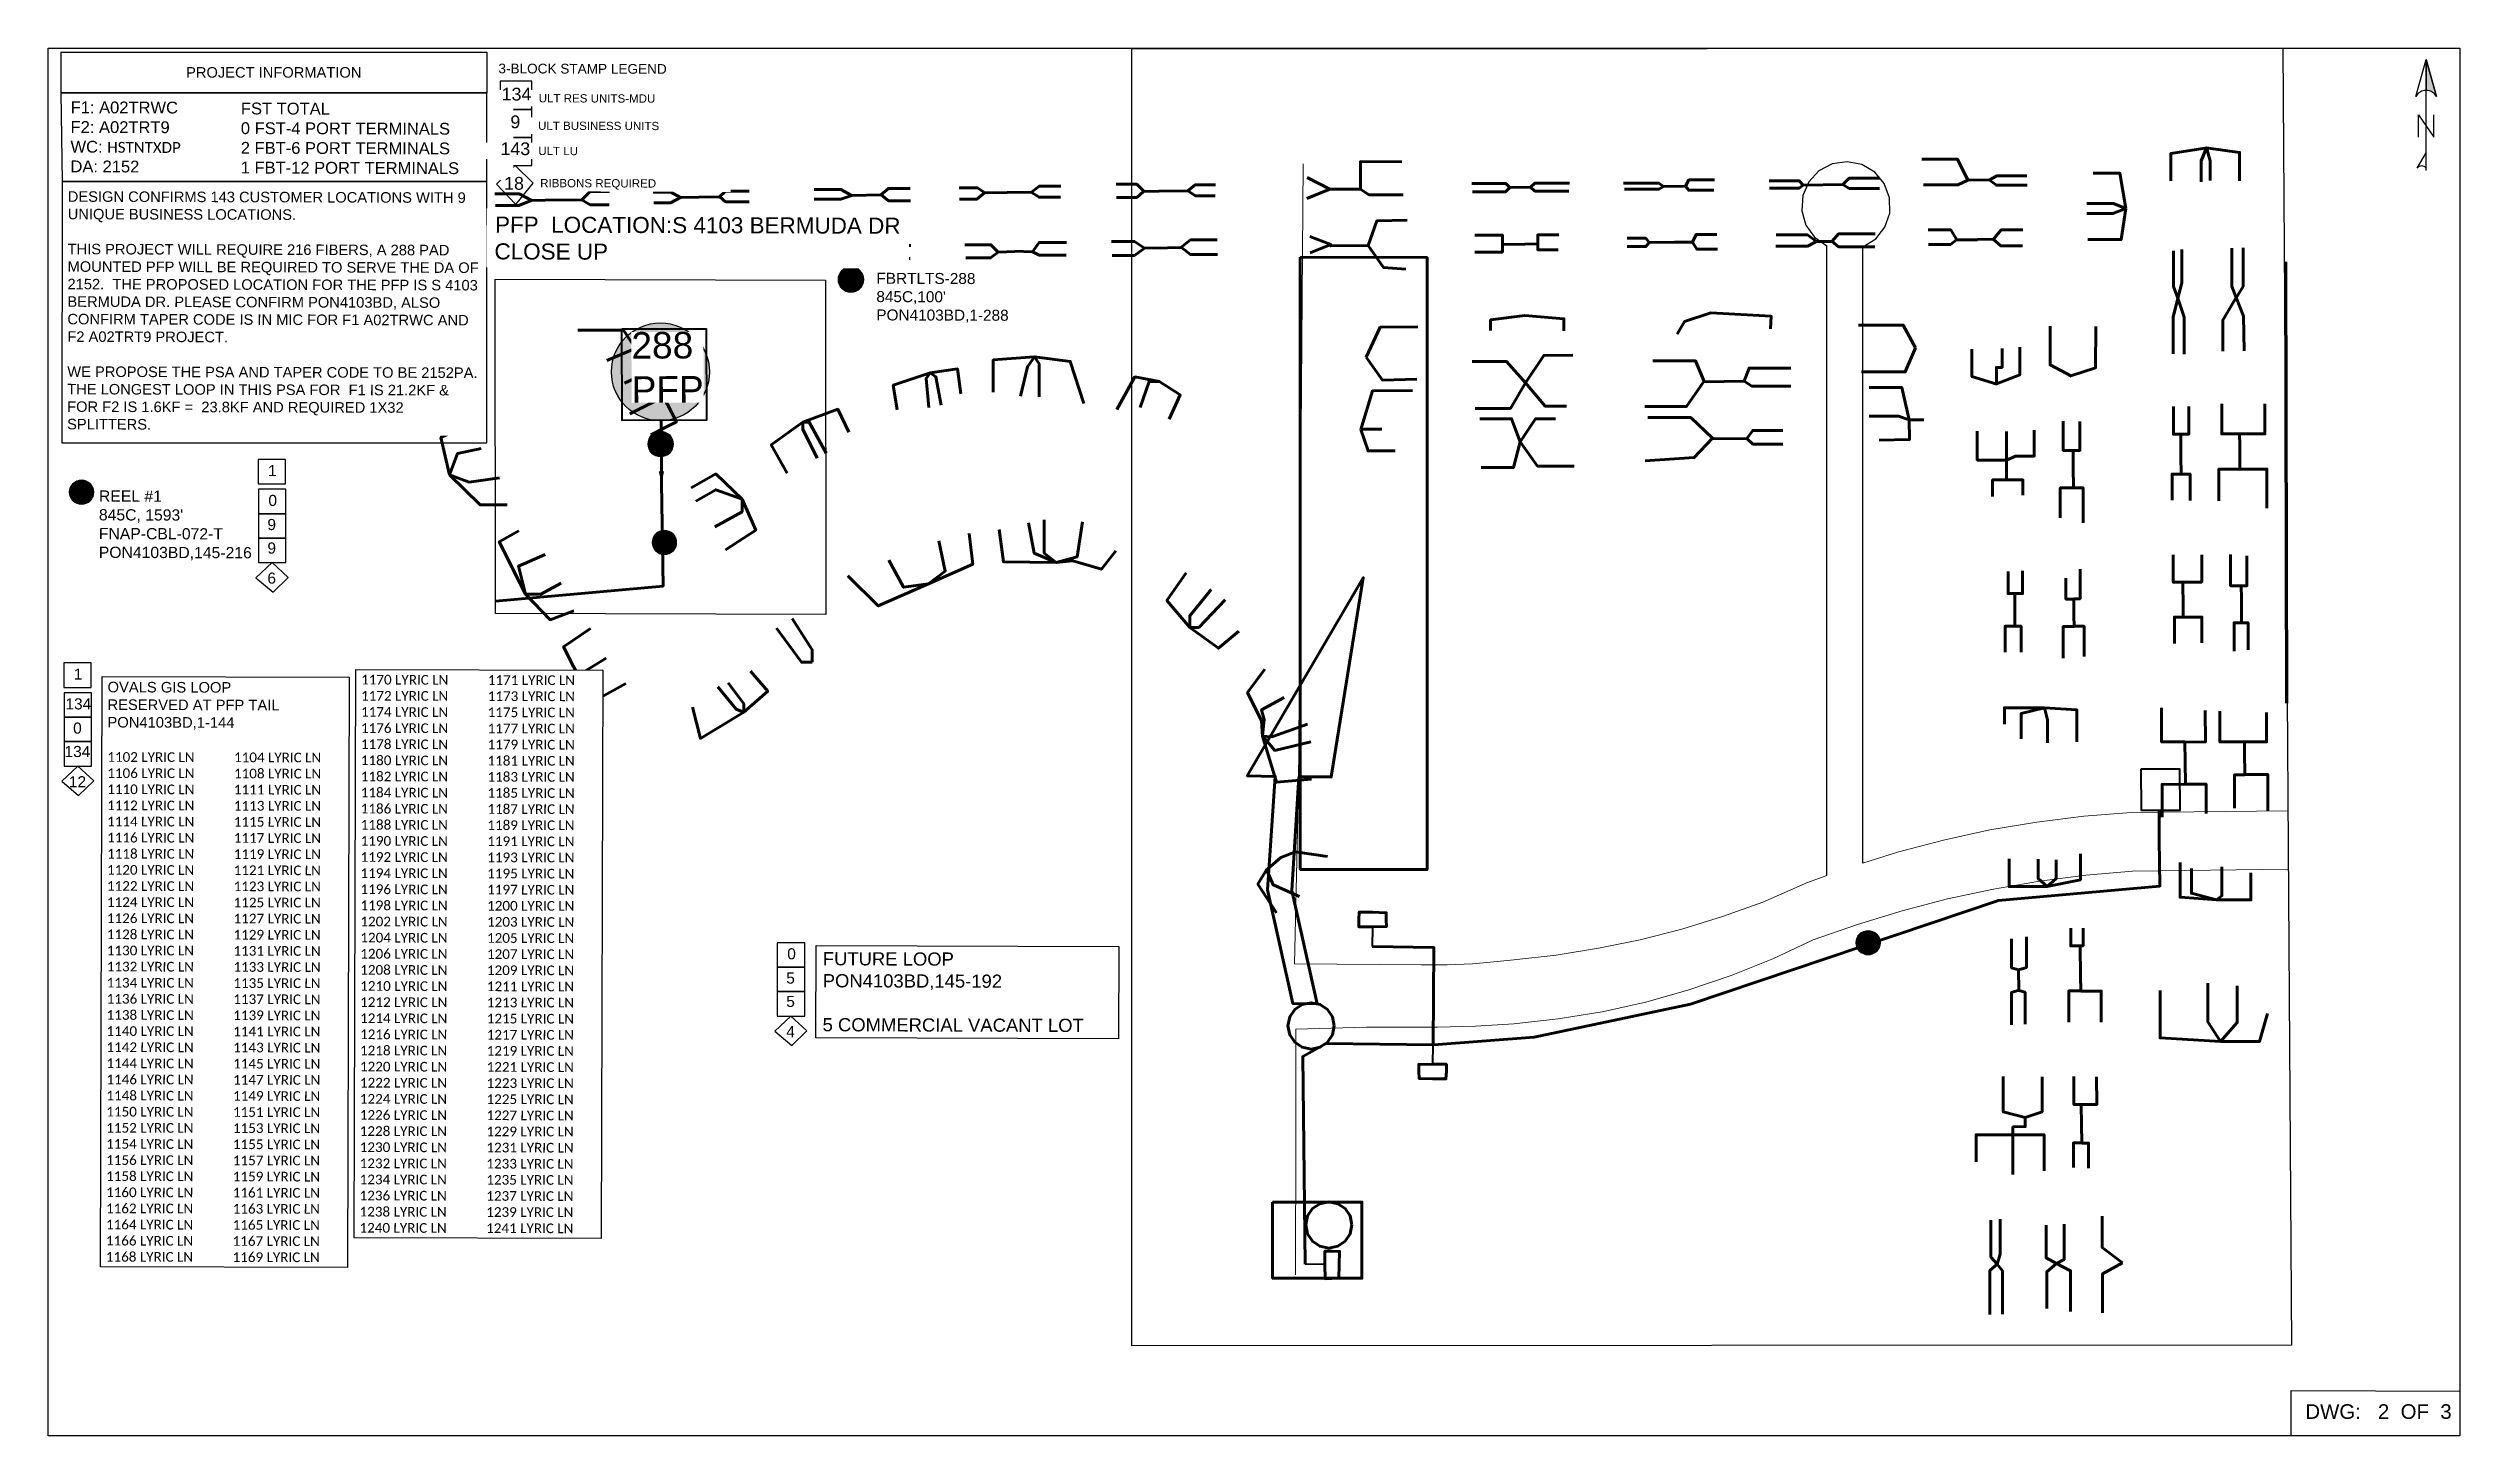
# Paper-space layout 'FLOW CHECK OF SCHEMATIC 1' of a CAD drawing. Header units: millimetres, sheet in inches. Extents: x 0 to 16.5, y 0 to 9.5.
# The model-space entities are those that its viewports show. They can reach past a viewport. Long polylines and large blocks are cut down to what shows.
import ezdxf
from ezdxf.enums import TextEntityAlignment as Align
from ezdxf.lldxf.tags import DXFTag

# ---------------------------------------------------------------- set-up
doc = ezdxf.new("R2010")
doc.units = ezdxf.units.MM
doc.header["$MEASUREMENT"] = 0
doc.linetypes.add('ACAD_ISO02W100', pattern=[15, 12, -3])
doc.linetypes.add('DASHED', pattern=[1.8, 1.2, -0.6])
doc.layers.get('0').update_dxf_attribs({"linetype": 'CONTINUOUS'})
for name, color, linetype, lineweight in [('A-Drop', 4, 'DASHED', 30), ('BURIED CABLE', 80, 'CONTINUOUS', 40), ('EDGE OF PAVEMENT', 7, 'EOP', 15), ('PP B FST', 3, 'CONTINUOUS', 30), ('PROPOSED PFP', 80, 'ACAD_ISO02W100', 40)]:
    doc.layers.add(name, color=color, linetype=linetype, lineweight=lineweight)
for name, color, linetype in [('A-FTTx Cabinet', 7, 'CONTINUOUS'), ('A-Multiport-Call Out', 7, 'CONTINUOUS'), ('A-StreetName', 104, 'CONTINUOUS'), ('A-Title Block', 7, 'CONTINUOUS'), ('Road', 8, 'CONTINUOUS')]:
    doc.layers.add(name, color=color, linetype=linetype)
doc.styles.add('ARIAL', font='arial.ttf')
doc.styles.add('AUDIT_D_221110082537-30', font='arial.ttf')
doc.styles.get("Standard").update_dxf_attribs({"font": 'arial.ttf'})
tags = doc.linetypes.add('EOP', pattern='A,96.411295,-0.622657,["EOP",Standard,S=5,R=0,X=0,Y=-2.467181],-16.110442', length=113.144394).pattern_tags.tags
tags[6] = DXFTag(74, 10)

psp = doc.layouts.new('FLOW CHECK OF SCHEMATIC 1')

# ---------------------------------------------------------------- texts
at = {"color": 250}
for s, p in [('134', (3.204, 9.142, -0.029)), ('9', (3.196, 8.952, -0.029)), ('143', (3.196, 8.768, -0.029)), ('18', (3.187, 8.531, -0.029))]:
    psp.add_text(s, height=0.0873, dxfattribs=at).set_placement(p, align=Align.CENTER)
at = {"insert": (15.944, 0.216), "char_height": 0.1, "attachment_point": 2}
psp.add_mtext_dynamic_manual_height_columns('DWG:   2  OF  3', width=1.69352, gutter_width=1, heights=[0], dxfattribs=at)
at = {"layer": 'Road', "color": 250}
for s, p in [('1', (0.204, 5.177, -0.025)), ('0', (0.2, 4.807, -0.025)), ('12', (0.2, 4.44, -0.025)), ('0', (5.086, 3.262, -0.025)), ('5', (5.079, 3.096, -0.025)), ('5', (5.079, 2.936, -0.025)), ('4', (5.079, 2.729, -0.025))]:
    psp.add_text(s, height=0.076, dxfattribs=at).set_placement(p, align=Align.CENTER)

msp = doc.modelspace()

# ---------------------------------------------------------------- texts
at = {"layer": 'A-StreetName', "color": 0, "ltscale": 0.5, "attachment_point": 1, "line_spacing_factor": 0.5, "style": 'AUDIT_D_221110082537-30', "bg_fill": 3, "box_fill_scale": 1, "bg_fill_color": 256, "bg_fill_transparency": 0}
for s, insert, char_height, rotation in [('E SAM HOUSTON PKWY S', (491002.1, 774741.1), 13.271, 90.7384), ('COMMON AREA', (491715.4, 774914.4), 13.271, 358.9744), ('COMMON AREA', (491329.4, 774867.1), 13.271, 358.9744), ('PRIVATE DRIVEWAY', (491721.5, 774830.2), 13.271, 358.9744), ('PRIVATE DRIVEWAY', (491314.8, 774780.5), 13.271, 358.9744), ('COMMON AREA', (491727, 774724.8), 13.271, 358.9744), ('COMMON AREA', (491337, 774676.1), 13.271, 358.9744), ('PRIVATE DRIVEWAY', (491708.8, 774639), 13.271, 358.9744), ('PRIVATE DRIVEWAY', (491327.5, 774582.2), 13.271, 358.9744), ('LYRIC LN', (491593.8, 774496.8), 13.27, 90.0774), ('COMMOM AREA', (491693.5, 774502.8), 13.271, 6.2461), ('COMMON AREA', (491342.4, 774440.6), 13.271, 6.2461), ('PRIVATE DRIVEWAY', (491712.8, 774398), 13.271, 6.6534), ('PRIVATE DRIVEWAY', (491332.3, 774284.7), 13.271, 15.7412), ('RETENTION POND', (491527.7, 774031.6), 13.271, 6.2461)]:
    msp.add_mtext(s, dxfattribs=dict(at, insert=insert, char_height=char_height, rotation=rotation))
at = {"layer": 'PP B FST', "color": 0, "ltscale": 0.5, "attachment_point": 1, "line_spacing_factor": 0.5, "style": 'AUDIT_D_221110082537-30', "bg_fill": 3, "box_fill_scale": 1, "bg_fill_color": 256, "bg_fill_transparency": 0}
for s, insert, char_height, rotation in [('205-210', (491090.5, 774219.9), 10.52, 359.0835), ('6', (491098.1, 774178.2), 10.5, 1.1889)]:
    msp.add_mtext(s, dxfattribs=dict(at, insert=insert, char_height=char_height, rotation=rotation))

# ---------------------------------------------------------------- blocks, each defined once
blk = doc.blocks.new('*U178')
at = {"linetype": 'ByBlock', "lineweight": -2}
blk.add_hatch(color=0, dxfattribs=at).paths.add_polyline_path([(0, 6.45), (0, 3.45, -0.269143), (1, 2.87)])
at = {"color": 0, "linetype": 'ByBlock', "lineweight": -2}
for points in [[(1, 2.87, 0.580323), (-1, 2.87), (0, 6.45), (1, 2.87), (0, 6.45), (0, 3.44)], [(0, -4.08, 0.5), (-0.86, -4.08), (0, -2.58)]]:
    blk.add_lwpolyline(points, format="xyb", dxfattribs=at)
for points in [[(0, -4.3), (0, 6.45)], [(-0.75, -1.07), (-0.75, 1.07), (0.75, -1.07), (0.75, 1.07)]]:
    blk.add_lwpolyline(points, dxfattribs=at)
blk = doc.blocks.new('*T227')
at = {"layer": 'Road', "color": 0, "linetype": 'ByBlock', "lineweight": -2, "ltscale": 30, "transparency": 16777216}
for p, q in [((0, 0), (2.913, 0)), ((0, 0), (0, -0.278)), ((2.913, 0), (2.913, -0.278)), ((0, -0.278), (2.913, -0.278))]:
    blk.add_line(p, q, dxfattribs=at)
at = {"layer": 'Road', "color": 0, "ltscale": 30, "transparency": 16777216, "insert": (1.456, -0.139), "char_height": 0.0719, "width": 2.82649, "attachment_point": 5}
blk.add_mtext('PROJECT INFORMATION', dxfattribs=at)
blk = doc.blocks.new('4F_MP')
at = {"lineweight": 9}
h = blk.add_hatch(color=3, dxfattribs=at)
h.dxf.hatch_style = 1
h.paths.add_polyline_path([(12.9, 0, 1), (-12.9, 0, 1)])
at = {"color": 7, "lineweight": 9}
blk.add_circle((0, 0), 12.9, dxfattribs=at)
at = {"color": 7}
blk.add_attdef('HPS', text='', height=10, dxfattribs=at).set_placement((0, 0), align=Align.MIDDLE_CENTER)
blk = doc.blocks.new('LCP')
at = {"true_color": 0xf26722}
h = blk.add_hatch(color=30, dxfattribs=at)
h.dxf.hatch_style = 1
h.paths.add_polyline_path([(23.9, 0, 1), (-23.9, 0, 1)])
blk.add_circle((0, 0), 23.9)
for tag, p in [('HPS', (0, 8.9)), ('DIST', (0, -7.9))]:
    blk.add_attdef(tag, text='', height=9.5).set_placement(p, align=Align.MIDDLE_CENTER)
blk = doc.blocks.new('A$C05BE7030')
at = {"layer": 'A-FTTx Cabinet'}
ref = blk.add_blockref('LCP', (17.09, 13.41), dxfattribs=dict(at, xscale=0.65, yscale=0.65, zscale=0.65))
ref.add_attrib('HPS', 'PFP', dxfattribs={"layer": '0', "height": 7}).set_placement((17.09, 19.21), align=Align.MIDDLE_CENTER)
ref.add_attrib('DIST', '288', dxfattribs={"layer": '0', "height": 7}).set_placement((17.09, 8.3), align=Align.MIDDLE_CENTER)

# ---------------------------------------------------------------- hatches: boundary and pattern name
at = {"layer": 'Road', "lineweight": 158, "ltscale": 50}
h = msp.add_hatch(color=0, dxfattribs=at)
h.dxf.hatch_style = 1
h.paths.add_polyline_path([(491928.4, 774277.7), (491929.6, 774283.3), (491927.1, 774283.2)])

# ---------------------------------------------------------------- linework, layer by layer
at = {"layer": 'BURIED CABLE', "color": 18, "true_color": 0x000000}
for p, q in [((491115, 774187.1), (491114.6, 774166.8)), ((491177.4, 774044.8), (491177.7, 774065.1)), ((491065.9, 773837.6), (491045.6, 773837.9))]:
    msp.add_line(p, q, dxfattribs=at)
at = {"layer": 'BURIED CABLE', "color": 18, "lineweight": 60, "ltscale": 30, "true_color": 0x000000}
msp.add_lwpolyline([(491928.3, 774307.3), (491928.4, 774277.7)], dxfattribs=at)
at = {"layer": 'BURIED CABLE', "color": 18, "lineweight": 60, "true_color": 0x000000}
for points in [[(491115, 774187.1), (491100.9, 774187.1), (491100.9, 774194.7), (491101.3, 774202.3), (491115.2, 774202), (491129.2, 774201.6), (491129.3, 774194.2), (491129.5, 774187.3)], [(491177.4, 774044.8), (491191.4, 774044.8), (491191.4, 774037.2), (491191, 774029.6), (491177.1, 774029.9), (491163.2, 774030.2), (491163.1, 774037.7), (491162.8, 774044.6)], [(491065.9, 773837.6), (491065.8, 773851.6), (491073.4, 773851.6), (491081.1, 773851.2), (491080.7, 773837.3), (491080.4, 773823.4), (491072.9, 773823.3), (491066.1, 773823)]]:
    msp.add_lwpolyline(points, close=True, dxfattribs=at)
at = {"layer": 'BURIED CABLE', "color": 1, "linetype": 'ByBlock', "lineweight": 60, "ltscale": 30}
msp.add_lwpolyline([(491177.7, 774065.1), (491178.6, 774165.5), (491178.6, 774165.5), (491114.6, 774166.8)], dxfattribs=at)
msp.add_circle((491051.6, 774084.5), 23.9, dxfattribs=at)
at = {"layer": 'EDGE OF PAVEMENT', "linetype": 'ByBlock'}
for points in [[(491038.6, 774331.8), (491043.4, 774976.4)], [(491034.5, 774148.6), (491038.6, 774331.8)], [(492066.8, 774306.9), (491899.4, 774305.3), (491850.5, 774301.4), (491801.8, 774295.4), (491753.3, 774287.2), (491705.4, 774276.8), (491657.9, 774264.2), (491622.1, 774253)], [(491584.8, 774240), (491564.9, 774232.8)], [(491570.7, 774173.4), (491616.4, 774189.5), (491662.7, 774203.6), (491709.5, 774215.8), (491756.9, 774226), (491804.6, 774234.2), (491852.6, 774240.5), (491900.8, 774244.7), (492070.8, 774246.9)], [(491564.9, 774232.8), (491518.5, 774212.5), (491476.9, 774197.6), (491434.7, 774184.7), (491391.9, 774173.7), (491348.7, 774164.8), (491305.1, 774157.8), (491261.2, 774152.8)], [(491261.1, 774086.6), (491307, 774091.7), (491352.6, 774099.2), (491397.7, 774109.2), (491442.2, 774121.7), (491486, 774136.6), (491528.8, 774153.8), (491570.7, 774173.4)], [(491165.6, 774147.6), (491034.5, 774148.6)], [(491218.6, 774148.8), (491192.1, 774147.6), (491165.6, 774147.6)], [(491243.9, 774151.3), (491218.6, 774148.8)], [(491261.2, 774152.8), (491243.9, 774151.3)], [(491035.7, 774081), (491108.9, 774083.2), (491182.1, 774083.1)], [(491035.8, 773970.9), (491035.7, 774081)], [(491182.1, 774083.1), (491221.6, 774084.2), (491261.1, 774086.6)], [(491035.5, 773826.9), (491035.8, 773970.9)]]:
    msp.add_lwpolyline(points, dxfattribs=at)
at = {"layer": 'EDGE OF PAVEMENT', "linetype": 'ByBlock', "lineweight": 30, "ltscale": 30}
for points in [[(491584.8, 774240), (491584.8, 774891.3)], [(491622.1, 774253), (491622.1, 774890.4)]]:
    msp.add_lwpolyline(points, dxfattribs=at)
msp.add_arc((491604.5, 774932.7), 45.8, 292.5407, 244.5593, dxfattribs=at)
at = {"layer": 'PROPOSED PFP', "color": 250, "linetype": 'ByBlock', "ltscale": 30}
msp.add_lwpolyline([(491909.7, 774350.3), (491949.4, 774350.4), (491949.6, 774307.3), (491909.9, 774307.2)], close=True, dxfattribs=at)

msp.set_redraw_order([(e.dxf.handle, doc.entitydb.next_handle()) for e in msp.query("TEXT MTEXT ATTDEF DIMENSION ARC_DIMENSION")])  # texts and dimensions are drawn at this point

# ---------------------------------------------------------------- next in the draw order: texts
at = {"layer": 'A-StreetName', "color": 0, "ltscale": 0.5, "insert": (491332.8, 774141.2), "char_height": 13.271, "attachment_point": 1, "rotation": 18.1847, "line_spacing_factor": 0.5, "style": 'AUDIT_D_221110082537-30', "bg_fill": 3, "box_fill_scale": 1, "bg_fill_color": 256, "bg_fill_transparency": 0}
msp.add_mtext('SAN AUGUSTINE AVE', dxfattribs=at)
at = {"layer": 'BURIED CABLE', "color": 1, "linetype": 'ByBlock', "lineweight": 60, "ltscale": 0.5, "insert": (491031.4, 774095.2), "char_height": 17.12, "attachment_point": 1, "rotation": 359.4605, "line_spacing_factor": 0.5, "style": 'AUDIT_D_221110082537-30', "bg_fill": 3, "box_fill_scale": 1, "bg_fill_color": 256, "bg_fill_transparency": 0}
msp.add_mtext("100'", dxfattribs=at)
at = {"layer": 'PP B FST', "color": 0, "ltscale": 0.5, "char_height": 10.52, "attachment_point": 1, "rotation": 0.0386, "line_spacing_factor": 0.5, "style": 'AUDIT_D_221110082537-30', "bg_fill": 3, "box_fill_scale": 1, "bg_fill_color": 256, "bg_fill_transparency": 0}
for insert in [(491101.9, 774201.5), (491164.3, 774044.4)]:
    msp.add_mtext('FBT', dxfattribs=dict(at, insert=insert))
at = {"layer": 'PROPOSED PFP', "color": 0, "ltscale": 0.5, "insert": (491914.2, 774348.8), "char_height": 12.48, "attachment_point": 1, "rotation": 0.2867, "line_spacing_factor": 0.5, "style": 'AUDIT_D_221110082537-30', "bg_fill": 3, "box_fill_scale": 1, "bg_fill_color": 256, "bg_fill_transparency": 0}
msp.add_mtext('\\pxsm1;288\\PPFP', dxfattribs=at)

# ---------------------------------------------------------------- next in the draw order: linework, layer by layer
at = {"layer": 'BURIED CABLE', "color": 1, "linetype": 'ByBlock', "lineweight": 60, "ltscale": 30}
for points in [[(491928.4, 774277.7), (491929.1, 774229.2), (491762.2, 774214.3), (491443.7, 774106.9), (491282.2, 774072.9), (491178.6, 774065.1), (491178.6, 774065.1), (491178.6, 774065.1)], [(491177.7, 774065.1), (491067, 774066.3), (491042.9, 774052.8), (491045.6, 773837.9)]]:
    msp.add_lwpolyline(points, dxfattribs=at)

# ---------------------------------------------------------------- next in the draw order: texts
at = {"color": 0, "ltscale": 0.5, "insert": (491112.8, 773851), "char_height": 10.52, "attachment_point": 1, "rotation": 0.3524, "line_spacing_factor": 0.5, "style": 'AUDIT_D_221110082537-30', "bg_fill": 3, "box_fill_scale": 1, "bg_fill_color": 256, "bg_fill_transparency": 0}
msp.add_mtext('1.6KF', dxfattribs=at)
at = {"layer": 'PP B FST', "color": 0, "ltscale": 0.5, "attachment_point": 1, "line_spacing_factor": 0.5, "style": 'AUDIT_D_221110082537-30', "bg_fill": 3, "box_fill_scale": 1, "bg_fill_color": 256, "bg_fill_transparency": 0}
for s, insert, char_height, rotation in [('LTT', (491186, 774100.1), 10.52, 90.0386), ('6', (491185.4, 774063.7), 10.5, 1.1889), ('211-216', (491154.1, 774025.2), 10.52, 359.0835), ('MTCE COIL', (491061.3, 773920.6), 10.52, 1.1889), ('FBT', (491066.3, 773824.5), 10.52, 90.0386)]:
    msp.add_mtext(s, dxfattribs=dict(at, insert=insert, char_height=char_height, rotation=rotation))

# ---------------------------------------------------------------- next in the draw order: linework, layer by layer
at = {"layer": 'BURIED CABLE', "color": 1, "linetype": 'ByBlock', "lineweight": 60, "ltscale": 30}
msp.add_lwpolyline([(491011.8, 773902.3), (491104.1, 773902.3), (491104.1, 773823.4), (491011.8, 773823.4)], close=True, dxfattribs=at)
msp.add_circle((491069.9, 773878.6), 23.9, dxfattribs=at)

# ---------------------------------------------------------------- next in the draw order: texts
at = {"layer": 'BURIED CABLE', "color": 1, "linetype": 'ByBlock', "lineweight": 60, "ltscale": 0.5, "insert": (491049.8, 773889.2), "char_height": 17.12, "attachment_point": 1, "rotation": 359.4605, "line_spacing_factor": 0.5, "style": 'AUDIT_D_221110082537-30', "bg_fill": 3, "box_fill_scale": 1, "bg_fill_color": 256, "bg_fill_transparency": 0}
msp.add_mtext("100'", dxfattribs=at)
at = {"layer": 'PP B FST', "color": 0, "ltscale": 0.5, "insert": (491049.9, 773854.7), "char_height": 10.52, "attachment_point": 1, "rotation": 1.1889, "line_spacing_factor": 0.5, "style": 'AUDIT_D_221110082537-30', "bg_fill": 3, "box_fill_scale": 1, "bg_fill_color": 256, "bg_fill_transparency": 0}
msp.add_mtext('12', dxfattribs=at)

# ---------------------------------------------------------------- next in the draw order: texts
at = {"layer": 'PP B FST', "color": 0, "ltscale": 0.5, "insert": (491100.4, 773866.3), "char_height": 10.52, "attachment_point": 1, "rotation": 269.0835, "line_spacing_factor": 0.5, "style": 'AUDIT_D_221110082537-30', "bg_fill": 3, "box_fill_scale": 1, "bg_fill_color": 256, "bg_fill_transparency": 0}
msp.add_mtext('193-204', dxfattribs=at)

# ---------------------------------------------------------------- linework, layer by layer
psp.add_lwpolyline([(7.415, 0.617), (7.415, 9.496), (15.289, 9.5), (15.289, 9.5), (15.289, 9.5), (15.289, 9.5), (15.289, 9.5), (15.348, 0.62), (15.348, 0.62), (15.348, 0.62), (15.348, 0.62), (15.348, 0.62), (15.348, 0.62), (15.348, 0.62), (15.348, 0.62)], close=True)
at = {"linetype": 'ByBlock', "lineweight": 60, "ltscale": 30}
psp.add_lwpolyline([(8.567, 8.069), (9.434, 8.067), (9.434, 3.876), (8.567, 3.878)], close=True, dxfattribs=at)
at = {"linetype": 'ByBlock', "lineweight": 100, "ltscale": 30}
psp.add_lwpolyline([(15.317, 5.017), (15.309, 8.037)], dxfattribs=at)
at = {"color": 1, "linetype": 'ByBlock', "lineweight": 60, "ltscale": 30}
psp.add_lwpolyline([(8.557, 4.511), (8.779, 4.511), (8.997, 5.875), (8.997, 5.875), (8.204, 4.519), (8.395, 4.514), (8.343, 3.737), (8.515, 2.96), (8.683, 2.957), (8.509, 3.734)], close=True, dxfattribs=at)
at = {"color": 0, "ltscale": 30}
psp.add_lwpolyline([(16.5, 0), (15.347, 0.003), (15.347, 0.309), (16.5, 0.306)], close=True, dxfattribs=at)
at = {"layer": 'A-Drop', "linetype": 'ByBlock', "lineweight": 60, "ltscale": 30}
for points in [[(14.771, 8.818), (14.523, 8.778), (14.523, 8.593)], [(14.766, 8.818), (14.73, 8.729), (14.73, 8.585)], [(14.765, 8.817), (14.994, 8.787), (14.994, 8.593)], [(14.766, 8.818), (14.793, 8.73), (14.793, 8.595)], [(8.978, 8.535), (8.77, 8.536), (8.613, 8.614)], [(8.978, 8.535), (8.978, 8.724), (9.262, 8.723)], [(11.051, 8.554), (11.203, 8.556), (11.226, 8.598), (11.4, 8.598)], [(12.279, 8.567), (12.007, 8.563), (11.979, 8.592), (11.775, 8.592)], [(12.279, 8.567), (12.322, 8.61), (12.529, 8.61)], [(13.133, 8.596), (13.064, 8.74), (12.82, 8.74)], [(13.133, 8.596), (13.065, 8.564), (12.831, 8.564)], [(13.133, 8.596), (13.279, 8.598), (13.33, 8.562), (13.539, 8.562)], [(13.282, 8.598), (13.332, 8.626), (13.537, 8.626)], [(14.216, 8.403), (14.175, 8.644), (13.991, 8.644)], [(2.118, 8.097), (2.118, 8.375), (2.446, 8.465)], [(3.4, 8.459), (3.309, 8.458), (3.222, 8.502), (3.055, 8.502)], [(3.305, 8.458), (3.22, 8.422), (3.061, 8.422)], [(3.4, 8.459), (3.65, 8.462), (3.707, 8.518), (3.841, 8.518)], [(3.65, 8.462), (3.707, 8.428), (3.837, 8.428)], [(4.452, 8.48), (4.327, 8.478), (4.26, 8.514), (4.14, 8.514)], [(4.327, 8.478), (4.258, 8.441), (4.144, 8.441)], [(4.452, 8.48), (4.593, 8.482), (4.634, 8.522), (4.796, 8.522)], [(4.595, 8.482), (4.634, 8.449), (4.796, 8.449)], [(5.499, 8.492), (5.423, 8.533), (5.24, 8.533)], [(5.499, 8.492), (5.422, 8.466), (5.24, 8.466)], [(5.499, 8.492), (5.696, 8.495), (5.749, 8.54), (5.898, 8.54)], [(5.698, 8.495), (5.749, 8.456), (5.899, 8.456)], [(6.562, 8.512), (6.409, 8.51), (6.358, 8.543), (6.233, 8.543)], [(6.407, 8.51), (6.354, 8.467), (6.235, 8.467)], [(6.561, 8.512), (6.727, 8.514), (6.781, 8.555), (6.928, 8.555)], [(6.726, 8.514), (6.779, 8.479), (6.926, 8.479)], [(7.601, 8.522), (7.499, 8.52), (7.448, 8.568), (7.307, 8.568)], [(7.495, 8.52), (7.448, 8.478), (7.309, 8.478)], [(7.6, 8.522), (7.798, 8.524), (7.847, 8.564), (7.987, 8.564)], [(7.798, 8.524), (7.849, 8.49), (7.985, 8.49)], [(8.978, 8.535), (8.77, 8.536), (8.611, 8.471)], [(8.978, 8.535), (9.035, 8.497), (9.27, 8.497)], [(10, 8.546), (9.972, 8.574), (9.74, 8.574)], [(10, 8.546), (9.97, 8.516), (9.746, 8.516)], [(10, 8.547), (10.141, 8.548), (10.172, 8.576), (10.408, 8.576)], [(10.141, 8.548), (10.172, 8.522), (10.404, 8.522)], [(11.051, 8.554), (11.019, 8.576), (10.779, 8.576)], [(11.051, 8.554), (11.019, 8.534), (10.784, 8.534)], [(11.203, 8.556), (11.225, 8.528), (11.397, 8.528)], [(12.007, 8.563), (11.979, 8.541), (11.776, 8.541)], [(12.279, 8.567), (12.322, 8.54), (12.529, 8.54)], [(14.216, 8.403), (14.13, 8.437), (13.948, 8.437)], [(2.118, 8.097), (2.234, 8.213), (2.489, 8.268)], [(9.031, 8.149), (9.09, 8.318), (9.298, 8.323)], [(13.2, 8.188), (13.059, 8.189), (13.017, 8.256), (12.863, 8.256)], [(13.2, 8.191), (13.31, 8.193), (13.363, 8.256), (13.51, 8.256)], [(14.216, 8.403), (14.127, 8.368), (13.948, 8.368)], [(14.216, 8.403), (14.183, 8.19), (13.955, 8.19)], [(2.118, 8.097), (2.28, 8.039), (2.533, 8.072)], [(2.118, 8.097), (2.244, 7.915), (2.542, 8.01)], [(3.459, 8.058), (3.258, 8.055), (3.2, 8.129), (3.058, 8.129)], [(3.46, 8.058), (3.614, 8.06), (3.675, 8.124), (3.823, 8.124)], [(4.508, 8.082), (4.38, 8.081), (4.314, 8.132), (4.182, 8.132)], [(4.508, 8.082), (4.621, 8.084), (4.668, 8.134), (4.798, 8.134)], [(5.555, 8.096), (5.434, 8.093), (5.353, 8.141), (5.227, 8.141)], [(5.431, 8.093), (5.354, 8.058), (5.231, 8.058)], [(5.555, 8.095), (5.719, 8.097), (5.766, 8.15), (5.902, 8.15)], [(5.717, 8.097), (5.764, 8.06), (5.898, 8.06)], [(6.613, 8.107), (6.499, 8.103), (6.45, 8.154), (6.272, 8.154)], [(6.499, 8.103), (6.448, 8.064), (6.278, 8.064)], [(6.613, 8.111), (6.734, 8.106), (6.781, 8.17), (6.967, 8.17)], [(6.734, 8.106), (6.781, 8.084), (6.965, 8.084)], [(7.659, 8.134), (7.5, 8.132), (7.432, 8.177), (7.276, 8.177)], [(7.5, 8.132), (7.432, 8.081), (7.28, 8.081)], [(7.659, 8.134), (7.749, 8.135), (7.815, 8.187), (7.999, 8.187)], [(7.753, 8.135), (7.815, 8.087), (8.001, 8.087)], [(9.031, 8.149), (8.775, 8.146), (8.775, 8.157), (8.633, 8.211)], [(8.775, 8.157), (8.635, 8.098)], [(9.031, 8.149), (9.137, 7.998), (9.288, 7.987)], [(10.104, 8.158), (9.95, 8.157), (9.95, 8.221), (9.76, 8.221)], [(9.95, 8.157), (9.95, 8.104), (9.76, 8.104)], [(10.101, 8.158), (10.191, 8.16), (10.191, 8.222), (10.335, 8.222)], [(10.192, 8.16), (10.192, 8.12), (10.332, 8.12)], [(11.128, 8.173), (10.953, 8.169), (10.93, 8.199), (10.803, 8.199)], [(10.953, 8.169), (10.93, 8.142), (10.804, 8.142)], [(11.128, 8.173), (11.251, 8.173), (11.276, 8.225), (11.417, 8.225)], [(11.25, 8.173), (11.279, 8.125), (11.422, 8.125)], [(12.098, 8.176), (12.036, 8.145), (11.821, 8.145)], [(12.206, 8.177), (12.098, 8.176), (12.036, 8.222), (11.823, 8.222)], [(12.206, 8.178), (12.25, 8.229), (12.499, 8.229)], [(12.206, 8.177), (12.25, 8.141), (12.498, 8.141)], [(13.057, 8.189), (13.015, 8.155), (12.866, 8.155)], [(13.308, 8.192), (13.361, 8.146), (13.508, 8.146)], [(14.572, 7.789), (14.541, 7.869), (14.541, 8.112)], [(14.572, 7.789), (14.598, 7.894), (14.598, 8.122)], [(14.971, 7.794), (14.941, 7.869), (14.941, 8.131)], [(14.97, 7.792), (15.017, 7.869), (15.017, 8.133)], [(3.258, 8.055), (3.202, 8.027), (3.056, 8.027)], [(3.617, 8.06), (3.677, 8.026), (3.829, 8.026)], [(4.378, 8.081), (4.315, 8.04), (4.182, 8.04)], [(4.621, 8.084), (4.668, 8.042), (4.798, 8.042)], [(14.572, 7.789), (14.538, 7.658), (14.538, 7.407)], [(14.572, 7.789), (14.614, 7.659), (14.614, 7.406)], [(14.971, 7.794), (14.878, 7.639), (14.878, 7.426)], [(14.971, 7.794), (15.02, 7.665), (15.024, 7.429)], [(2.436, 7.352), (2.392, 7.6), (2.656, 7.68)], [(9.018, 7.384), (9.114, 7.59), (9.372, 7.593)], [(10.103, 7.671), (9.869, 7.64), (9.869, 7.567)], [(10.103, 7.671), (10.371, 7.648), (10.371, 7.565)], [(11.376, 7.688), (11.196, 7.63), (11.146, 7.542)], [(11.376, 7.688), (11.789, 7.665), (11.784, 7.578)], [(12.775, 7.448), (12.691, 7.604), (12.386, 7.604)], [(13.843, 7.255), (13.697, 7.332), (13.697, 7.596)], [(13.838, 7.258), (14.008, 7.312), (14.01, 7.595)], [(2.436, 7.352), (2.526, 7.463), (2.721, 7.495)], [(4.114, 7.297), (3.937, 7.57), (3.623, 7.57)], [(4.114, 7.297), (4, 7.438), (3.823, 7.361)], [(12.775, 7.448), (12.705, 7.284), (12.406, 7.284)], [(13.332, 7.2), (13.162, 7.253), (13.162, 7.439)], [(13.33, 7.201), (13.49, 7.264), (13.49, 7.453)], [(13.33, 7.2), (13.33, 7.315), (13.369, 7.315), (13.369, 7.444)], [(2.436, 7.352), (2.581, 7.305), (2.758, 7.305)], [(2.436, 7.352), (2.593, 7.134), (2.845, 7.134)], [(4.114, 7.297), (4.084, 7.272), (3.943, 7.206)], [(4.114, 7.297), (4.176, 7.095), (3.98, 6.997)], [(4.114, 7.297), (4.298, 6.941), (4.124, 6.852)], [(6.034, 7.277), (5.782, 7.192), (5.808, 7.023)], [(6.034, 7.277), (6.008, 7.238), (6.025, 7.041)], [(6.034, 7.277), (6.221, 7.304), (6.245, 7.134)], [(6.034, 7.277), (6.074, 7.251), (6.109, 7.055)], [(6.748, 7.388), (6.466, 7.366), (6.466, 7.146)], [(6.748, 7.388), (6.7, 7.318), (6.653, 7.118)], [(6.748, 7.388), (6.78, 7.34), (6.78, 7.112)], [(6.748, 7.388), (6.993, 7.356), (7.085, 7.067)], [(9.018, 7.384), (9.129, 7.228), (9.364, 7.235)], [(10.108, 7.209), (9.978, 7.355), (9.743, 7.355)], [(10.108, 7.209), (10.234, 7.397), (10.431, 7.399)], [(11.329, 7.217), (11.271, 7.359), (10.978, 7.359)], [(11.33, 7.215), (11.604, 7.22), (11.637, 7.31), (11.924, 7.31)], [(7.604, 7.218), (7.435, 7.25), (7.311, 7.027)], [(7.599, 7.219), (7.532, 7.219), (7.472, 7.04)], [(7.6, 7.22), (7.744, 7.127), (7.67, 6.961)], [(8.982, 6.89), (9.061, 7.154), (9.335, 7.156)], [(10.108, 7.209), (10.004, 7.034), (9.764, 7.034)], [(10.108, 7.209), (10.242, 7.05), (10.389, 7.05)], [(11.328, 7.219), (11.21, 7.048), (10.925, 7.048)], [(11.604, 7.22), (11.657, 7.187), (11.923, 7.187)], [(12.833, 6.956), (12.733, 6.955), (12.683, 7.176), (12.46, 7.176)], [(5.162, 6.94), (4.947, 6.784), (5.056, 6.59)], [(5.162, 6.94), (5.402, 7.028), (5.477, 6.872)], [(5.162, 6.94), (5.162, 6.892), (5.262, 6.693)], [(5.162, 6.94), (5.207, 6.94), (5.323, 6.728)], [(10.071, 6.804), (10.012, 6.963), (9.795, 6.963)], [(10.071, 6.804), (10.177, 6.963), (10.313, 6.963)], [(11.387, 6.83), (11.238, 6.971), (10.945, 6.971)], [(12.733, 6.955), (12.66, 6.981), (12.458, 6.981)], [(12.733, 6.955), (12.735, 6.82), (12.527, 6.817)], [(13.855, 6.635), (13.854, 6.746), (13.787, 6.746), (13.787, 6.947)], [(13.854, 6.746), (13.901, 6.746), (13.901, 6.945)], [(14.592, 6.705), (14.591, 6.857), (14.541, 6.857), (14.541, 7.048)], [(14.591, 6.857), (14.647, 6.858), (14.647, 7.047)], [(14.995, 6.779), (14.994, 6.859), (14.872, 6.859), (14.872, 7.065)], [(14.994, 6.859), (14.992, 6.859), (15.167, 6.859), (15.167, 7.065)], [(2.746, 6.578), (2.687, 6.834), (2.859, 6.917)], [(8.982, 6.892), (9.124, 6.892)], [(8.982, 6.89), (9.031, 6.743), (9.217, 6.743)], [(10.071, 6.804), (10.025, 6.629), (9.805, 6.629)], [(10.071, 6.804), (10.19, 6.639), (10.441, 6.639)], [(11.387, 6.83), (11.262, 6.697), (10.927, 6.674)], [(11.387, 6.826), (11.621, 6.827), (11.663, 6.883), (11.869, 6.883)], [(11.621, 6.827), (11.663, 6.79), (11.869, 6.79)], [(13.397, 6.68), (13.199, 6.68), (13.199, 6.877)], [(13.398, 6.68), (13.46, 6.707), (13.588, 6.707), (13.588, 6.884)], [(13.398, 6.68), (13.398, 6.876)], [(14.995, 6.779), (14.996, 6.618), (14.852, 6.618), (14.852, 6.401)], [(2.746, 6.578), (2.8, 6.725), (2.962, 6.759)], [(13.399, 6.68), (13.399, 6.544), (13.304, 6.544), (13.304, 6.431)], [(13.855, 6.635), (13.857, 6.491), (13.767, 6.49), (13.767, 6.284)], [(14.592, 6.707), (14.593, 6.584), (14.532, 6.584), (14.532, 6.406)], [(14.996, 6.618), (15.18, 6.618), (15.18, 6.352)], [(2.746, 6.578), (2.879, 6.529), (3.087, 6.559)], [(2.746, 6.578), (2.956, 6.373), (3.14, 6.373)], [(4.747, 6.413), (4.567, 6.585), (4.4, 6.49)], [(4.747, 6.413), (4.567, 6.477), (4.432, 6.398)], [(13.399, 6.544), (13.511, 6.544), (13.511, 6.439)], [(13.857, 6.491), (13.86, 6.491), (13.923, 6.491), (13.923, 6.251)], [(14.593, 6.584), (14.655, 6.584), (14.655, 6.404)], [(4.747, 6.413), (4.747, 6.326), (4.561, 6.224)], [(4.747, 6.413), (4.841, 6.2), (4.635, 6.065)], [(3.266, 5.762), (3.086, 6.121), (3.221, 6.196)], [(6.024, 5.833), (6.326, 5.967), (6.301, 6.178)], [(6.024, 5.833), (6.137, 5.92), (6.093, 6.128)], [(6.896, 5.979), (6.536, 5.984), (6.506, 6.204)], [(6.896, 5.979), (6.747, 6.043), (6.708, 6.25)], [(6.896, 5.979), (6.815, 6.043), (6.815, 6.27)], [(6.896, 5.979), (7.039, 6.018), (7.077, 6.258)], [(3.266, 5.762), (3.217, 5.953), (3.399, 6.034)], [(6.024, 5.833), (5.852, 5.81), (5.751, 5.994)], [(6.896, 5.979), (7.01, 5.991), (7.206, 5.934), (7.305, 6.058)], [(14.606, 5.844), (14.54, 5.844), (14.54, 6.032)], [(14.608, 5.676), (14.606, 5.844), (14.735, 5.845), (14.735, 6.031)], [(15.006, 5.733), (15.005, 5.82), (14.932, 5.82), (14.932, 6.033)], [(15.005, 5.82), (15.044, 5.82), (15.043, 6.025)], [(3.266, 5.762), (3.371, 5.762), (3.51, 5.838)], [(6.024, 5.833), (5.679, 5.682), (5.472, 5.887)], [(7.81, 5.534), (7.654, 5.719), (7.787, 5.908)], [(7.81, 5.534), (7.81, 5.614), (7.958, 5.795)], [(13.455, 5.673), (13.455, 5.766), (13.409, 5.766), (13.409, 5.918)], [(13.455, 5.766), (13.509, 5.766), (13.509, 5.921)], [(13.86, 5.617), (13.859, 5.729), (13.805, 5.729), (13.805, 5.872)], [(13.859, 5.731), (13.902, 5.731), (13.902, 5.933)], [(3.266, 5.762), (3.434, 5.587), (3.597, 5.649)], [(7.81, 5.534), (7.872, 5.534), (8.052, 5.723)], [(13.455, 5.673), (13.455, 5.543), (13.389, 5.543), (13.389, 5.366)], [(13.86, 5.617), (13.861, 5.541), (13.786, 5.54), (13.786, 5.325)], [(14.608, 5.676), (14.608, 5.605), (14.548, 5.605), (14.548, 5.425)], [(15.006, 5.733), (15.007, 5.566), (14.956, 5.566), (14.956, 5.372)], [(3.664, 5.127), (3.526, 5.402), (3.711, 5.526)], [(5.228, 5.296), (5.155, 5.296), (4.983, 5.529)], [(5.228, 5.296), (5.228, 5.381), (5.089, 5.596)], [(7.81, 5.534), (8.007, 5.392), (8.147, 5.509)], [(13.455, 5.543), (13.499, 5.543), (13.499, 5.364)], [(13.861, 5.542), (13.929, 5.542), (13.929, 5.335)], [(14.608, 5.605), (14.705, 5.605), (14.736, 5.605), (14.736, 5.43)], [(15.007, 5.566), (15.052, 5.566), (15.052, 5.38)], [(3.665, 5.125), (3.665, 5.231), (3.818, 5.324)], [(3.663, 5.128), (3.784, 5.057), (3.953, 5.15)], [(4.758, 4.955), (4.707, 4.974), (4.581, 5.127)], [(4.759, 4.955), (4.759, 5.012), (4.652, 5.155)], [(4.759, 4.955), (4.923, 5.098), (4.804, 5.234)], [(8.308, 4.788), (8.302, 4.896), (8.206, 5.09), (8.325, 5.249)], [(4.759, 4.955), (4.462, 4.774), (4.408, 4.988)], [(8.308, 4.792), (8.319, 4.904), (8.302, 4.971), (8.456, 5.054)], [(13.659, 4.985), (13.385, 4.985), (13.385, 4.873)], [(13.659, 4.985), (13.499, 4.945), (13.499, 4.771)], [(13.659, 4.985), (13.68, 4.902), (13.68, 4.744)], [(13.659, 4.985), (13.881, 4.97), (13.881, 4.751)], [(14.62, 4.75), (14.46, 4.75), (14.46, 4.984)], [(14.621, 4.616), (14.62, 4.748), (14.76, 4.75), (14.758, 4.965)], [(15.026, 4.75), (14.859, 4.75), (14.859, 4.961)], [(15.027, 4.684), (15.026, 4.75), (15.178, 4.751), (15.178, 4.952)], [(8.307, 4.791), (8.372, 4.786), (8.616, 4.873)], [(8.308, 4.792), (8.392, 4.692), (8.638, 4.751)], [(8.309, 4.791), (8.404, 4.475), (8.644, 4.495)], [(15.027, 4.684), (15.029, 4.526), (14.958, 4.525), (14.958, 4.297)], [(14.621, 4.614), (14.623, 4.462), (14.463, 4.46), (14.463, 4.236)], [(14.623, 4.462), (14.764, 4.462), (14.764, 4.26)], [(15.029, 4.528), (15.186, 4.528), (15.186, 4.282)], [(8.332, 3.871), (8.434, 3.96), (8.533, 3.999), (8.753, 3.966)], [(13.677, 3.76), (13.905, 3.807), (13.905, 3.985)], [(8.336, 3.875), (8.277, 3.776), (8.404, 3.58)], [(8.335, 3.877), (8.381, 3.771), (8.562, 3.693)], [(13.677, 3.76), (13.416, 3.76), (13.416, 3.95)], [(13.677, 3.76), (13.615, 3.816), (13.615, 3.947)], [(13.677, 3.76), (13.738, 3.816), (13.738, 3.944)], [(14.835, 3.669), (14.586, 3.687), (14.586, 3.925)], [(14.835, 3.669), (14.664, 3.714), (14.664, 3.884)], [(14.835, 3.669), (14.873, 3.697), (14.873, 3.896)], [(14.835, 3.669), (15.071, 3.669), (15.071, 3.854)], [(13.906, 3.147), (13.903, 3.354), (13.838, 3.354), (13.838, 3.476)], [(13.902, 3.355), (13.923, 3.355), (13.923, 3.476)], [(13.481, 3.19), (13.433, 3.203), (13.433, 3.402)], [(13.481, 3.19), (13.535, 3.207), (13.535, 3.417)], [(13.481, 3.19), (13.483, 3.05), (13.433, 3.036), (13.433, 2.813)], [(13.906, 3.148), (13.908, 3.046), (13.825, 3.046), (13.825, 2.832)], [(13.483, 3.049), (13.526, 3.037), (13.526, 2.819)], [(13.908, 3.045), (14.047, 3.045), (14.047, 2.832)], [(14.862, 2.7), (14.45, 2.724), (14.45, 3.049)], [(14.862, 2.7), (14.776, 2.835), (14.776, 3.1)], [(14.862, 2.7), (14.978, 2.829), (14.978, 3.081)], [(14.862, 2.7), (15.13, 2.7), (15.184, 2.891)], [(13.526, 2.179), (13.376, 2.217), (13.376, 2.46)], [(13.526, 2.179), (13.642, 2.219), (13.642, 2.458)], [(13.911, 2.132), (13.909, 2.268), (13.86, 2.268), (13.86, 2.46)], [(13.909, 2.268), (14.017, 2.269), (14.015, 2.457)], [(13.526, 2.179), (13.527, 2.117), (13.443, 2.115), (13.443, 2.061), (13.191, 2.061), (13.191, 1.875)], [(13.443, 2.061), (13.443, 1.79)], [(13.443, 2.061), (13.656, 2.061), (13.656, 1.813)], [(13.911, 2.132), (13.913, 2.006), (13.857, 2.005), (13.857, 1.838)], [(13.913, 2.004), (13.96, 2.004), (13.96, 1.833)], [(14.192, 1.185), (14.054, 1.289), (14.054, 1.503)], [(13.334, 1.174), (13.291, 1.223), (13.291, 1.476)], [(13.334, 1.174), (13.355, 1.244), (13.355, 1.484)], [(13.74, 1.179), (13.669, 1.219), (13.669, 1.443)], [(13.74, 1.179), (13.793, 1.208), (13.793, 1.449)], [(13.334, 1.174), (13.285, 1.131), (13.285, 0.83)], [(13.334, 1.174), (13.371, 1.13), (13.371, 0.832)], [(13.74, 1.179), (13.674, 1.122), (13.674, 0.871)], [(13.74, 1.179), (13.837, 1.13), (13.837, 0.85)], [(14.192, 1.185), (14.056, 1.109), (14.056, 0.842)]]:
    psp.add_lwpolyline(points, dxfattribs=at)
at = {"layer": 'A-Title Block'}
psp.add_lwpolyline([(0, 9.5), (16.5, 9.5), (16.5, 0), (0, 0)], close=True, dxfattribs=at)
at = {"layer": 'Road', "ltscale": 30}
for points in [[(3.092, 9.081), (3.308, 9.081), (3.308, 9.274), (3.092, 9.274)], [(3.092, 8.889), (3.308, 8.889), (3.308, 9.081), (3.092, 9.081)], [(3.092, 8.697), (3.308, 8.697), (3.308, 8.889), (3.092, 8.889)], [(3.319, 8.575), (3.194, 8.697), (3.067, 8.57), (3.2, 8.429)]]:
    psp.add_lwpolyline(points, close=True, dxfattribs=at)

# ---------------------------------------------------------------- block references
for name, p, xscale, yscale, zscale in [('*U178', (16.27, 8.967), 0.07072716942551377, 0.07072716942551377, 0.07072716942551377), ('A$C05BE7030', (3.82, 6.995), 0.02157219027518246, 0.02157219027518246, 0.01150516814676398)]:
    psp.add_blockref(name, p, dxfattribs=dict(xscale=xscale, yscale=yscale, zscale=zscale))
at = {"layer": 'A-Multiport-Call Out'}
for p, xscale, yscale, zscale, values in [((5.492, 7.916), 0.00681534111553491, 0.00681534111553491, 0.00681534111553491, {'HPS': 'A'}), ((4.19, 6.79), 0.00681534111553491, 0.00681534111553491, 0.00681534111553491, {'HPS': 'A'}), ((4.216, 6.116), 0.006496323483070067, 0.006496323483070067, 0.006496323483070067, {'HPS': '1'}), ((12.452, 3.376), 0.006496323483070067, 0.006496323483070067, 0.006496323483070067, {'HPS': '1'})]:
    psp.add_blockref('4F_MP', p, dxfattribs=dict(at, xscale=xscale, yscale=yscale, zscale=zscale)).add_auto_attribs(values)

psp.set_redraw_order([(e.dxf.handle, doc.entitydb.next_handle()) for e in psp.query("TEXT MTEXT ATTDEF DIMENSION ARC_DIMENSION")])  # texts and dimensions are drawn at this point

# ---------------------------------------------------------------- viewports
at = {"layer": '0', "view_target_point": (428301.073, 692213.338)}
vp = psp.add_viewport(center=(11.381, 5.059), size=(7.933, 8.8823), view_center_point=(63164.551, 82211.54), view_height=1342.0284, dxfattribs=at)
vp.frozen_layers = ['A-Drop']
vp.dxf.flags = 0x10000  # cut along an outline
vp.dxf.clipping_boundary_handle = psp.add_lwpolyline([(7.415, 0.617), (7.415, 9.496), (15.289, 9.5), (15.289, 9.5), (15.289, 9.5), (15.289, 9.5), (15.289, 9.5), (15.348, 0.62), (15.348, 0.62), (15.348, 0.62), (15.348, 0.62), (15.348, 0.62), (15.348, 0.62), (15.348, 0.62), (15.348, 0.62)], format="xyb", close=True, dxfattribs={"invisible": 1}).dxf.handle

# ---------------------------------------------------------------- next in the draw order: texts
at = {"attachment_point": 5, "rotation": 359.8326, "style": 'ARIAL', "bg_fill": 2}
for s, insert, char_height, width in [('3-BLOCK STAMP LEGEND', (3.656, 9.359), 0.06653, 1.27413), ('\\pxql;RIBBONS REQUIRED', (4.003, 8.567), 0.05649, 1.27413), ("\\pxql;FBRTLTS-288\\P845C,100'\\PPON4103BD,1-288", (6.491, 7.79), 0.07524, 1.6499), ("\\pxql;REEL #1\\P845C, 1593'\\PFNAP-CBL-072-T\\PPON4103BD,145-216", (1.163, 6.232), 0.07703, 1.6328)]:
    psp.add_mtext(s, dxfattribs=dict(at, insert=insert, char_height=char_height, width=width))
at = {"attachment_point": 5, "rotation": 359.8326, "style": 'ARIAL', "bg_fill": 18, "box_fill_scale": 1.5, "bg_fill_color": 256, "bg_fill_transparency": 0}
for s, insert, char_height, width in [('\\pxql;OVALS GIS LOOP\\PRESERVED AT PFP TAIL\\PPON4103BD,1-144\\P\\P{\\fCalibri|b0|i0|c0|p34;\\H0.91667x;1102 LYRIC LN^I1104 LYRIC LN^I\\P1106 LYRIC LN^I1108 LYRIC LN\\P1110 LYRIC LN^I1111 LYRIC LN\\P1112 LYRIC LN^I1113 LYRIC LN\\P1114 LYRIC LN^I1115 LYRIC LN\\P1116 LYRIC LN^I1117 LYRIC LN\\P1118 LYRIC LN^I1119 LYRIC LN\\P1120 LYRIC LN^I1121 LYRIC LN\\P1122 LYRIC LN^I1123 LYRIC LN\\P1124 LYRIC LN^I1125 LYRIC LN\\P1126 LYRIC LN^I1127 LYRIC LN\\P1128 LYRIC LN^I1129 LYRIC LN\\P1130 LYRIC LN^I1131 LYRIC LN\\P1132 LYRIC LN^I1133 LYRIC LN\\P1134 LYRIC LN^I1135 LYRIC LN\\P1136 LYRIC LN^I1137 LYRIC LN\\P1138 LYRIC LN^I1139 LYRIC LN\\P1140 LYRIC LN^I1141 LYRIC LN\\P1142 LYRIC LN^I1143 LYRIC LN\\P1144 LYRIC LN^I1145 LYRIC LN\\P1146 LYRIC LN^I1147 LYRIC LN\\P1148 LYRIC LN^I1149 LYRIC LN\\P1150 LYRIC LN^I1151 LYRIC LN\\P1152 LYRIC LN^I1153 LYRIC LN\\P1154 LYRIC LN^I1155 LYRIC LN\\P1156 LYRIC LN^I1157 LYRIC LN\\P1158 LYRIC LN^I1159 LYRIC LN\\P1160 LYRIC LN^I1161 LYRIC LN\\P1162 LYRIC LN^I1163 LYRIC LN\\P1164 LYRIC LN^I1165 LYRIC LN\\P1166 LYRIC LN^I1167 LYRIC LN\\P1168 LYRIC LN^I1169 LYRIC LN}', (1.209, 3.175), 0.07223, 1.61775), ('\\pxql;FUTURE LOOP\\PPON4103BD,145-192\\P\\P5 COMMERCIAL VACANT LOT', (6.289, 3.037), 0.09029, 1.97988)]:
    psp.add_mtext(s, dxfattribs=dict(at, insert=insert, char_height=char_height, width=width))

# ---------------------------------------------------------------- next in the draw order: linework, layer by layer
at = {"layer": 'Road', "color": 250, "ltscale": 30}
for points in [[(1.436, 6.518), (1.623, 6.518), (1.623, 6.685), (1.436, 6.685)], [(1.439, 6.313), (1.626, 6.313), (1.626, 6.481), (1.439, 6.481)], [(1.439, 6.146), (1.626, 6.146), (1.626, 6.313), (1.439, 6.313)], [(1.439, 5.979), (1.626, 5.979), (1.626, 6.146), (1.439, 6.146)], [(1.641, 5.876), (1.532, 5.979), (1.421, 5.874), (1.538, 5.776)], [(0.106, 5.124), (0.294, 5.124), (0.294, 5.291), (0.106, 5.291)], [(0.109, 4.92), (0.297, 4.92), (0.297, 5.087), (0.109, 5.087)], [(0.109, 4.753), (0.297, 4.753), (0.297, 4.92), (0.109, 4.92)], [(0.109, 4.585), (0.297, 4.585), (0.297, 4.753), (0.109, 4.753)], [(0.311, 4.483), (0.203, 4.585), (0.092, 4.481), (0.208, 4.383)], [(4.988, 3.209), (5.176, 3.209), (5.176, 3.376), (4.988, 3.376)], [(4.988, 3.041), (5.176, 3.041), (5.176, 3.209), (4.988, 3.209)], [(4.988, 2.874), (5.176, 2.874), (5.176, 3.041), (4.988, 3.041)], [(5.19, 2.772), (5.082, 2.874), (4.971, 2.77), (5.087, 2.672)]]:
    psp.add_lwpolyline(points, close=True, dxfattribs=at)

# ---------------------------------------------------------------- next in the draw order: block references
psp.add_blockref('*T227', (0.087, 9.473))
at = {"layer": 'A-Multiport-Call Out', "xscale": 0.006496323483070067, "yscale": 0.006496323483070067, "zscale": 0.006496323483070067}
psp.add_blockref('4F_MP', (0.228, 6.46), dxfattribs=at).add_auto_attribs({'HPS': '1'})

# ---------------------------------------------------------------- next in the draw order: texts
at = {"insert": (3.755, 9.156), "char_height": 0.05649, "width": 1.27413, "attachment_point": 5, "rotation": 359.8326, "style": 'ARIAL', "bg_fill": 2}
psp.add_mtext('ULT RES UNITS-MDU', dxfattribs=at)
at = {"insert": (2.944, 3.298), "char_height": 0.07223, "width": 1.61775, "attachment_point": 5, "rotation": 359.8326, "style": 'ARIAL', "bg_fill": 18, "box_fill_scale": 1.5, "bg_fill_color": 256, "bg_fill_transparency": 0}
psp.add_mtext('\\pxql;{\\fCalibri|b0|i0|c0|p34;\\H0.91667x;1170 LYRIC LN^I1171 LYRIC LN\\P1172 LYRIC LN^I1173 LYRIC LN\\P1174 LYRIC LN^I1175 LYRIC LN\\P1176 LYRIC LN^I1177 LYRIC LN\\P1178 LYRIC LN^I1179 LYRIC LN\\P1180 LYRIC LN^I1181 LYRIC LN\\P1182 LYRIC LN^I1183 LYRIC LN\\P1184 LYRIC LN^I1185 LYRIC LN\\P1186 LYRIC LN^I1187 LYRIC LN\\P1188 LYRIC LN^I1189 LYRIC LN\\P1190 LYRIC LN^I1191 LYRIC LN\\P1192 LYRIC LN^I1193 LYRIC LN\\P1194 LYRIC LN^I1195 LYRIC LN\\P1196 LYRIC LN^I1197 LYRIC LN\\P1198 LYRIC LN^I1200 LYRIC LN\\P1202 LYRIC LN^I1203 LYRIC LN\\P1204 LYRIC LN^I1205 LYRIC LN\\P1206 LYRIC LN^I1207 LYRIC LN\\P1208 LYRIC LN^I1209 LYRIC LN\\P1210 LYRIC LN^I1211 LYRIC LN\\P1212 LYRIC LN^I1213 LYRIC LN\\P1214 LYRIC LN^I1215 LYRIC LN\\P1216 LYRIC LN^I1217 LYRIC LN\\P1218 LYRIC LN^I1219 LYRIC LN\\P1220 LYRIC LN^I1221 LYRIC LN\\P1222 LYRIC LN^I1223 LYRIC LN\\P1224 LYRIC LN^I1225 LYRIC LN\\P1226 LYRIC LN^I1227 LYRIC LN\\P1228 LYRIC LN^I1229 LYRIC LN\\P1230 LYRIC LN^I1231 LYRIC LN\\P1232 LYRIC LN^I1233 LYRIC LN\\P1234 LYRIC LN^I1235 LYRIC LN\\P1236 LYRIC LN^I1237 LYRIC LN\\P1238 LYRIC LN^I1239 LYRIC LN\\P1240 LYRIC LN^I1241 LYRIC LN}', dxfattribs=at)
at = {"layer": 'Road', "color": 250}
for s, p in [('1', (1.533, 6.57, -0.025)), ('0', (1.536, 6.366, -0.025)), ('9', (1.529, 6.201, -0.025)), ('9', (1.529, 6.04, -0.025)), ('6', (1.529, 5.834, -0.025)), ('134', (0.206, 4.973, -0.025)), ('134', (0.2, 4.647, -0.025))]:
    psp.add_text(s, height=0.076, dxfattribs=at).set_placement(p, align=Align.CENTER)

# ---------------------------------------------------------------- next in the draw order: texts
at = {"attachment_point": 5, "rotation": 359.8326, "style": 'ARIAL', "bg_fill": 2}
for s, insert, char_height, width in [('\\pxql;F1: A02TRWC\\PF2: A02TRT9\\PWC: {\\fCalibri|b0|i0|c0|p34;\\H0.91667x;HSTNTXDP\\P}DA: 2152', (1.065, 8.89), 0.08089, 1.8246), ('ULT BUSINESS UNITS', (3.766, 8.968), 0.05649, 1.27413)]:
    psp.add_mtext(s, dxfattribs=dict(at, insert=insert, char_height=char_height, width=width))

# ---------------------------------------------------------------- next in the draw order: texts
at = {"insert": (2.23, 8.882), "char_height": 0.08089, "width": 1.8246, "attachment_point": 5, "rotation": 359.8326, "style": 'ARIAL', "bg_fill": 2}
psp.add_mtext('\\pxql;FST TOTAL\\P0 FST-4 PORT TERMINALS\\P2 FBT-6 PORT TERMINALS\\P1 FBT-12 PORT TERMINALS', dxfattribs=at)

# ---------------------------------------------------------------- next in the draw order: texts
at = {"insert": (1.551, 7.701), "char_height": 0.071905, "width": 2.83927, "attachment_point": 5, "rotation": 359.8326, "style": 'ARIAL', "bg_fill": 2}
psp.add_mtext('\\pxql;DESIGN CONFIRMS 143 CUSTOMER LOCATIONS WITH 9 UNIQUE BUSINESS LOCATIONS.\\P\\PTHIS PROJECT WILL REQUIRE 216 FIBERS, A 288 PAD MOUNTED PFP WILL BE REQUIRED TO SERVE THE DA OF 2152.  THE PROPOSED LOCATION FOR THE PFP IS S 4103 BERMUDA DR. PLEASE CONFIRM PON4103BD, ALSO CONFIRM TAPER CODE IS IN MIC FOR F1 A02TRWC AND F2 A02TRT9 PROJECT.\\P\\PWE PROPOSE THE PSA AND TAPER CODE TO BE 2152PA. THE LONGEST LOOP IN THIS PSA FOR  F1 IS 21.2KF & FOR F2 IS 1.6KF =  23.8KF AND REQUIRED 1X32 SPLITTERS.', dxfattribs=at)

# ---------------------------------------------------------------- next in the draw order: linework, layer by layer
psp.add_lwpolyline([(3.061, 5.629), (3.057, 7.918), (5.318, 7.913), (5.32, 5.622)], close=True)
at = {"layer": 'Road', "color": 0, "ltscale": 30}
for points in [[(0.095, 8.587), (3, 8.587), (3, 9.195), (0.087, 9.195)], [(0.092, 6.798), (3, 6.798), (3, 8.587), (0.095, 8.587)]]:
    psp.add_lwpolyline(points, close=True, dxfattribs=at)

# ---------------------------------------------------------------- next in the draw order: viewports
at = {"layer": '0', "view_target_point": (461173.917, 733752.601)}
vp = psp.add_viewport(center=(4.189, 6.77), size=(2.263, 2.2965), view_center_point=(30753.983, 40542.144), view_height=157.9508, status=3, dxfattribs=at)
vp.frozen_layers = ['EDGE OF PAVEMENT']
vp.dxf.flags = 0x10000  # cut along an outline
vp.dxf.clipping_boundary_handle = psp.add_lwpolyline([(3.061, 5.629), (3.057, 7.918), (5.318, 7.913), (5.32, 5.622)], format="xyb", close=True, dxfattribs={"invisible": 1}).dxf.handle

# ---------------------------------------------------------------- next in the draw order: texts
at = {"attachment_point": 5, "rotation": 359.8326, "style": 'ARIAL', "bg_fill": 2}
for s, insert, char_height, width in [('ULT LU', (3.489, 8.796), 0.0565, 1.27413), ('PFP  LOCATION:S 4103 BERMUDA DR\\P\\pxql;CLOSE UP', (4.444, 8.196), 0.10999, 2.78118)]:
    psp.add_mtext(s, dxfattribs=dict(at, insert=insert, char_height=char_height, width=width))

doc.saveas('drawing.dxf')
